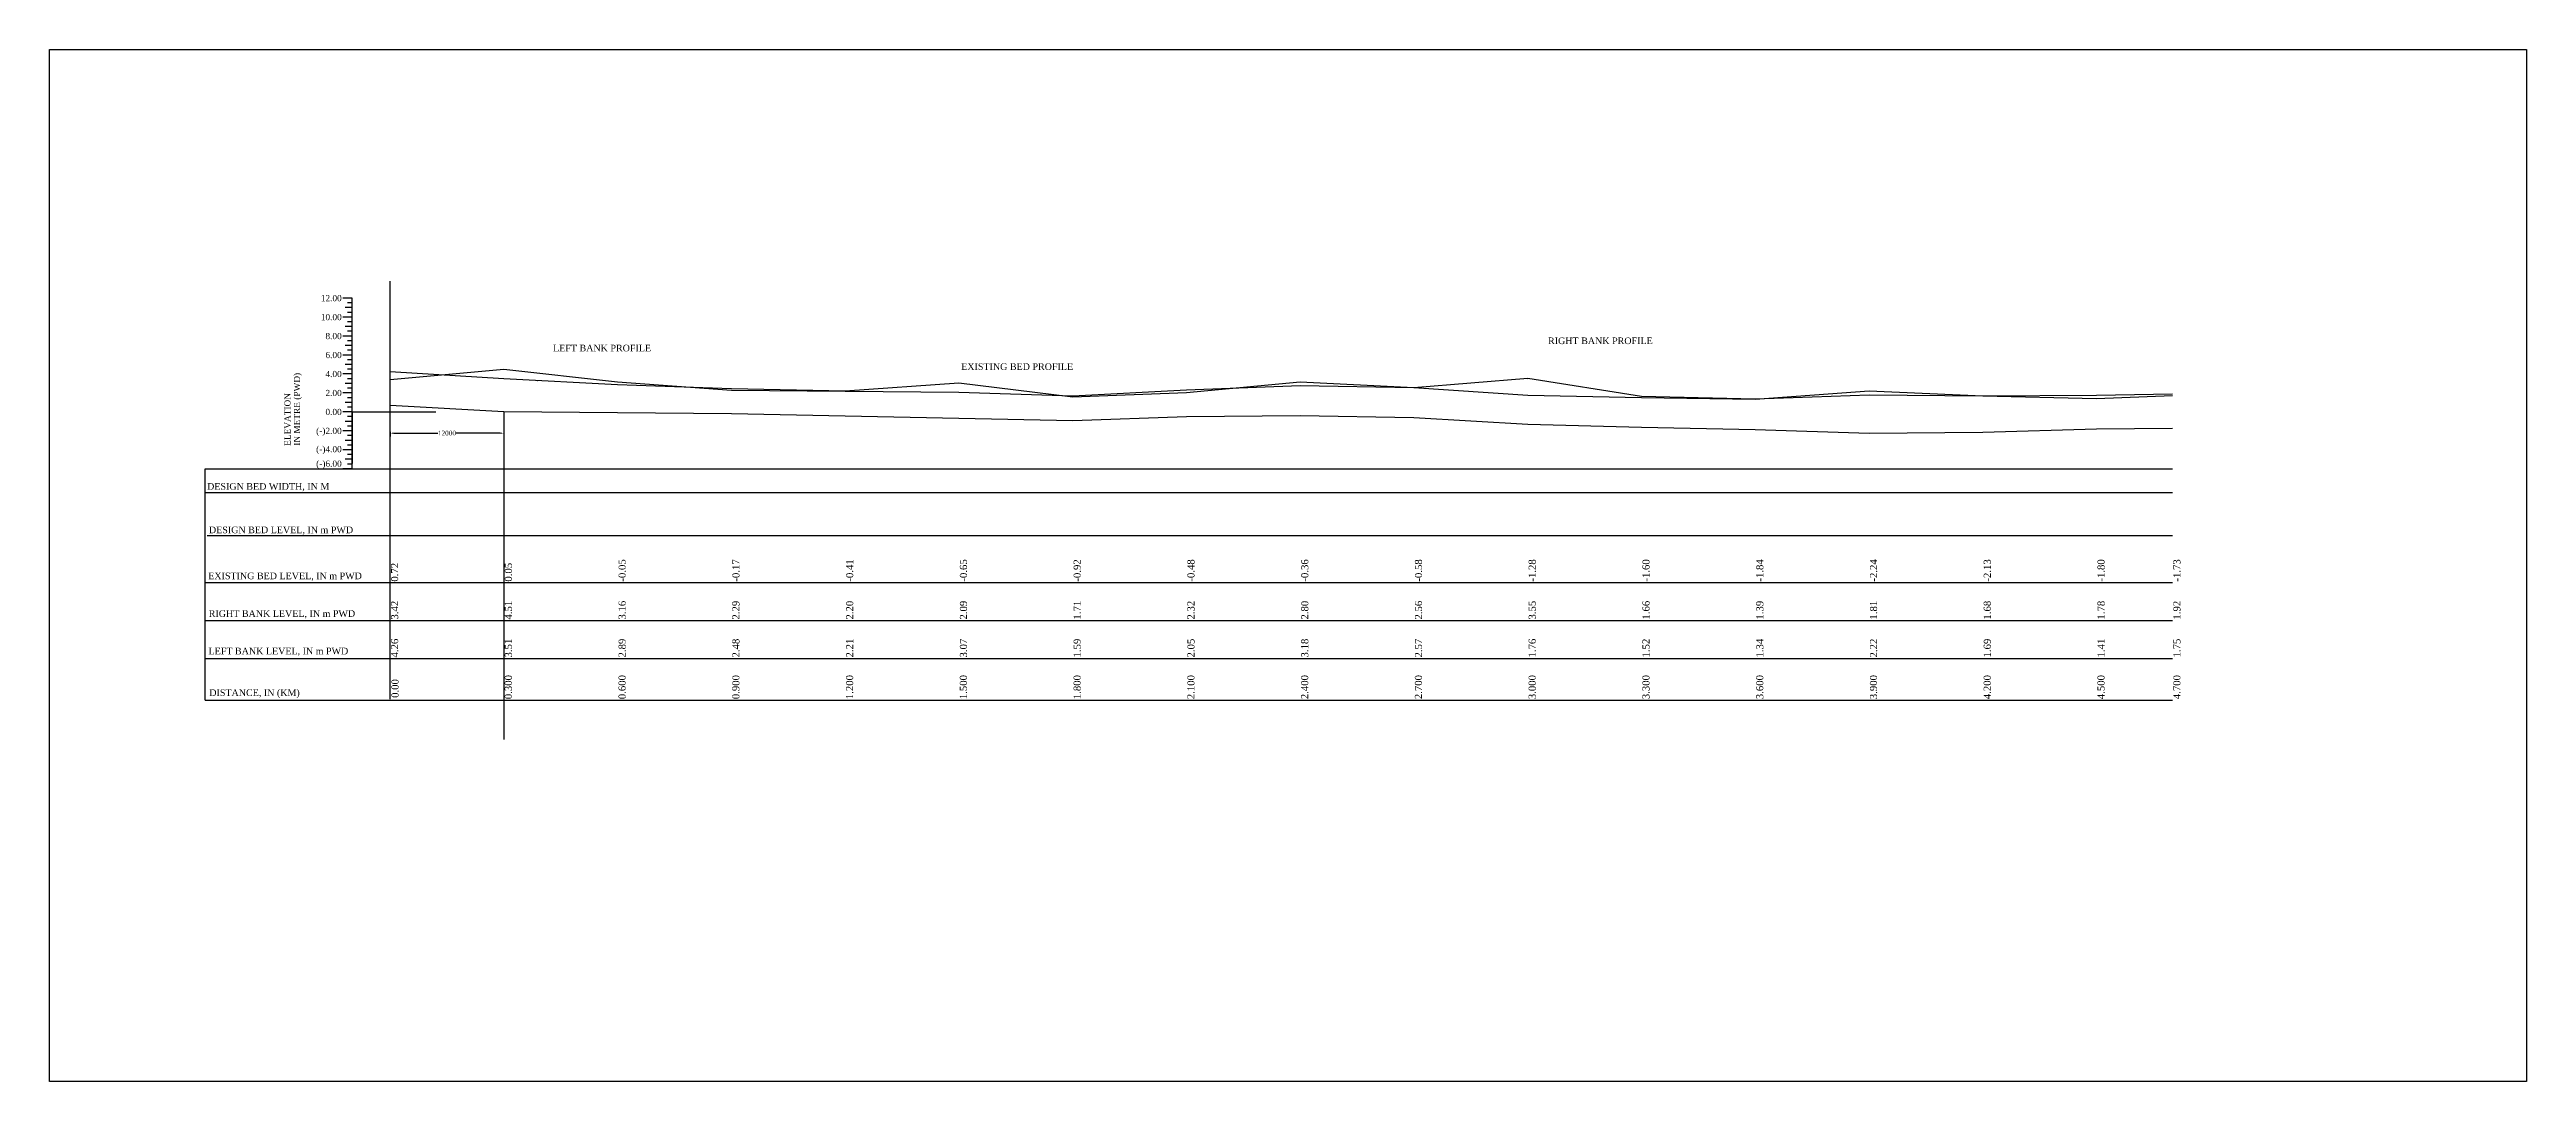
# Model space of a CAD drawing. Header units: metres. Extents: x -148477 to 168932, y -55673 to -2736.
# Drawn here: x -11582.4 to -11321.1, y -5473 to -5364.1 of the extents above; entities that cross this region are included whole.
import ezdxf
from ezdxf.enums import TextEntityAlignment as Align

# ---------------------------------------------------------------- set-up
doc = ezdxf.new("R2010")
doc.units = ezdxf.units.M
doc.styles.add('liza', font='times.ttf', dxfattribs={"height": 2})
doc.styles.get("Standard").update_dxf_attribs({"font": 'times.ttf'})
doc.dimstyles.get("Standard").update_dxf_attribs({"dimtxt": 0.5, "dimasz": 0.4075, "dimexe": 0.364, "dimexo": 0.219, "dimgap": 0.09, "dimtad": 0, "dimdec": 0, "dimlfac": 1000, "dimzin": 0, "dimdsep": 46, "dimtxsty": 'Standard', "dimcen": 0.09, "dimadec": 0, "dimazin": 0, "dimtfac": 1, "dimtdec": 0, "dimtofl": 0, "dimtmove": 0, "dimatfit": 3, "dimfxl": 1, "dimtolj": 1, "dimtzin": 0, "dimarcsym": 0})

msp = doc.modelspace()

# ---------------------------------------------------------------- texts
at = {"color": 0, "lineweight": 30}
for s, p in [('12.00', (-11551.5889, -5390.665)), ('10.00', (-11551.5889, -5392.665)), ('8.00', (-11551.5889, -5394.665)), ('6.00', (-11551.5889, -5396.665)), ('4.00', (-11551.5889, -5398.665)), ('2.00', (-11551.5889, -5400.665)), ('0.00', (-11551.5889, -5402.665)), ('(-)2.00', (-11551.5889, -5404.665)), ('(-)4.00', (-11551.5889, -5406.59)), ('(-)6.00', (-11551.5889, -5408.1244))]:
    msp.add_text(s, height=0.65, dxfattribs=at).set_placement(p, align=Align.RIGHT)
for s, p in [('ELEVATION', (-11556.9889, -5405.91)), ('IN METRE (PWD)', (-11555.9889, -5405.91))]:
    msp.add_text(s, height=0.65, rotation=90, dxfattribs=at).set_placement(p)
at = {"color": 3, "lineweight": 30, "insert": (-11529.2974, -5395.2535), "char_height": 0.7, "attachment_point": 1}
msp.add_mtext('LEFT BANK PROFILE', dxfattribs=at)
at = {"color": 6, "lineweight": 30, "insert": (-11424.3447, -5394.4892), "char_height": 0.7, "attachment_point": 1}
msp.add_mtext('RIGHT BANK PROFILE', dxfattribs=at)
at = {"color": 2, "lineweight": 30, "insert": (-11486.2474, -5397.2122), "char_height": 0.7, "attachment_point": 1}
msp.add_mtext('EXISTING BED PROFILE', dxfattribs=at)
at = {"color": 0, "lineweight": 30, "char_height": 0.7, "attachment_point": 1}
for s, insert in [('DESIGN BED WIDTH, IN M', (-11565.7911, -5409.8459)), ('DESIGN BED LEVEL, IN m PWD', (-11565.6004, -5414.4343)), ('EXISTING BED LEVEL, IN m PWD', (-11565.6712, -5419.2828)), ('RIGHT BANK LEVEL, IN m PWD', (-11565.6163, -5423.2578)), ('LEFT BANK LEVEL, IN m PWD', (-11565.6391, -5427.2075)), ('DISTANCE, IN (KM)', (-11565.5608, -5431.6006))]:
    msp.add_mtext(s, dxfattribs=dict(at, insert=insert))
at = {"color": 0, "linetype": 'Continuous', "lineweight": -3, "ltscale": 0.5, "char_height": 0.75, "width": 3.225, "attachment_point": 1, "rotation": 90, "style": 'liza'}
for s, insert in [('0.72', (-11546.3861, -5420.24)), ('0.05', (-11534.3861, -5420.24)), ('-0.05', (-11522.3861, -5420.24)), ('-0.17', (-11510.3861, -5420.24)), ('-0.41', (-11498.3861, -5420.24)), ('-0.65', (-11486.3861, -5420.24)), ('-0.92', (-11474.3861, -5420.24)), ('-0.48', (-11462.3861, -5420.24)), ('-0.36', (-11450.3861, -5420.24)), ('-0.58', (-11438.3861, -5420.24)), ('-1.28', (-11426.3861, -5420.24)), ('-1.60', (-11414.3861, -5420.24)), ('-1.84', (-11402.3861, -5420.24)), ('-2.24', (-11390.3861, -5420.24)), ('-2.13', (-11378.3861, -5420.24)), ('-1.80', (-11366.3861, -5420.24)), ('-1.73', (-11358.3861, -5420.24)), ('3.42', (-11546.3861, -5424.24)), ('4.51', (-11534.3861, -5424.24)), ('3.16', (-11522.3861, -5424.24)), ('2.29', (-11510.3861, -5424.24)), ('2.20', (-11498.3861, -5424.24)), ('2.09', (-11486.3861, -5424.24)), ('1.71', (-11474.3861, -5424.24)), ('2.32', (-11462.3861, -5424.24)), ('2.80', (-11450.3861, -5424.24)), ('2.56', (-11438.3861, -5424.24)), ('3.55', (-11426.3861, -5424.24)), ('1.66', (-11414.3861, -5424.24)), ('1.39', (-11402.3861, -5424.24)), ('1.81', (-11390.3861, -5424.24)), ('1.68', (-11378.3861, -5424.24)), ('1.78', (-11366.3861, -5424.24)), ('1.92', (-11358.3861, -5424.24)), ('4.26', (-11546.3861, -5428.24)), ('3.51', (-11534.3861, -5428.24)), ('2.89', (-11522.3861, -5428.24)), ('2.48', (-11510.3861, -5428.24)), ('2.21', (-11498.3861, -5428.24)), ('3.07', (-11486.3861, -5428.24)), ('1.59', (-11474.3861, -5428.24)), ('2.05', (-11462.3861, -5428.24)), ('3.18', (-11450.3861, -5428.24)), ('2.57', (-11438.3861, -5428.24)), ('1.76', (-11426.3861, -5428.24)), ('1.52', (-11414.3861, -5428.24)), ('1.34', (-11402.3861, -5428.24)), ('2.22', (-11390.3861, -5428.24)), ('1.69', (-11378.3861, -5428.24)), ('1.41', (-11366.3861, -5428.24)), ('1.75', (-11358.3861, -5428.24)), ('0.00', (-11546.3453, -5432.4997)), ('0.300', (-11534.3921, -5432.6388)), ('0.600', (-11522.3921, -5432.6388)), ('0.900', (-11510.3921, -5432.6388)), ('1.200', (-11498.3921, -5432.6388)), ('1.500', (-11486.3921, -5432.6388)), ('1.800', (-11474.3921, -5432.6388)), ('2.100', (-11462.3921, -5432.6388)), ('2.400', (-11450.3921, -5432.6388)), ('2.700', (-11438.3921, -5432.6388)), ('3.000', (-11426.3921, -5432.6388)), ('3.300', (-11414.3921, -5432.6388)), ('3.600', (-11402.3921, -5432.6388)), ('3.900', (-11390.3921, -5432.6388)), ('4.200', (-11378.3921, -5432.6388)), ('4.500', (-11366.3921, -5432.6388)), ('4.700', (-11358.3921, -5432.6388))]:
    msp.add_mtext(s, dxfattribs=dict(at, insert=insert))

# ---------------------------------------------------------------- blocks, each defined once
blk = doc.blocks.new('*D379')
at = {"color": 0, "lineweight": -2, "ltscale": 0.5}
for p, q in [((-11546.49, -5404.43), (-11546.49, -5404.94)), ((-11546.08, -5404.58), (-11541.44, -5404.58)), ((-11534.89, -5404.58), (-11539.53, -5404.58)), ((-11534.49, -5404.43), (-11534.49, -5404.94))]:
    blk.add_line(p, q, dxfattribs=at)
at = {"color": 0, "linetype": 'Continuous', "lineweight": -3, "ltscale": 0.5}
for points in [[(-11546.08, -5404.51), (-11546.08, -5404.65), (-11546.49, -5404.58)], [(-11534.89, -5404.51), (-11534.89, -5404.65), (-11534.49, -5404.58)]]:
    blk.add_solid(points, dxfattribs=at)
at = {"layer": 'Defpoints', "color": 0, "linetype": 'Continuous', "lineweight": -3, "ltscale": 0.5}
for p in [(-11546.49, -5402.34), (-11534.49, -5402.29), (-11534.49, -5404.58)]:
    blk.add_point(p, dxfattribs=at)
at = {"color": 0, "linetype": 'Continuous', "lineweight": -3, "ltscale": 0.5, "insert": (-11540.49, -5404.58), "char_height": 0.5, "attachment_point": 5}
blk.add_mtext('\\A1;12000', dxfattribs=at)

# ---------------------------------------------------------------- dimensions: what is measured, and where the dimension line sits
at = {"color": 0, "linetype": 'Continuous', "lineweight": -3, "ltscale": 0.5}
dim = msp.add_linear_dim(base=(-11534.4861, -5404.5786), p1=(-11546.4861, -5402.34), p2=(-11534.4861, -5402.285), dimstyle='Standard', override={"dimfxl": 0.15, "dimfxlon": 1}, dxfattribs=at)
dim.commit()
dim.dimension.update_dxf_attribs({"geometry": '*D379', "text_midpoint": (-11540.4861, -5404.5786)})

# ---------------------------------------------------------------- linework, layer by layer
at = {"color": 0, "linetype": 'Continuous', "lineweight": -3, "ltscale": 0.5}
for p, q in [((-11546.4861, -5432.64), (-11546.4861, -5388.5491)), ((-11550.4889, -5402.34), (-11541.6701, -5402.34)), ((-11534.4861, -5402.285), (-11534.4861, -5436.8717)), ((-11565.9889, -5420.34), (-11358.4838, -5420.34)), ((-11565.9889, -5424.34), (-11358.4838, -5424.34)), ((-11565.9889, -5428.34), (-11358.4838, -5428.34)), ((-11565.9889, -5432.74), (-11358.4838, -5432.74))]:
    msp.add_line(p, q, dxfattribs=at)
at = {"color": 0, "lineweight": 30}
for p, q in [((-11550.4889, -5390.34), (-11551.4889, -5390.34)), ((-11550.4889, -5392.34), (-11551.4889, -5392.34)), ((-11550.4889, -5392.34), (-11551.4889, -5392.34)), ((-11550.4889, -5392.34), (-11551.4889, -5392.34)), ((-11550.4889, -5391.34), (-11551.2389, -5391.34)), ((-11550.4889, -5390.84), (-11550.9889, -5390.84)), ((-11550.4889, -5391.84), (-11550.9889, -5391.84)), ((-11550.4889, -5408.34), (-11550.4889, -5390.34)), ((-11550.4889, -5394.34), (-11551.4889, -5394.34)), ((-11550.4889, -5394.34), (-11551.4889, -5394.34)), ((-11550.4889, -5393.34), (-11551.2389, -5393.34)), ((-11550.4889, -5392.84), (-11550.9889, -5392.84)), ((-11550.4889, -5393.84), (-11550.9889, -5393.84)), ((-11550.4889, -5394.84), (-11550.9889, -5394.84)), ((-11550.4889, -5394.84), (-11550.9889, -5394.84)), ((-11550.4889, -5396.34), (-11551.4889, -5396.34)), ((-11550.4889, -5395.34), (-11551.2389, -5395.34)), ((-11550.4889, -5395.34), (-11551.2389, -5395.34)), ((-11550.4889, -5397.34), (-11551.2389, -5397.34)), ((-11550.4889, -5395.84), (-11550.9889, -5395.84)), ((-11550.4889, -5396.84), (-11550.9889, -5396.84)), ((-11550.4889, -5397.84), (-11550.9889, -5397.84)), ((-11550.4889, -5398.34), (-11551.4889, -5398.34)), ((-11550.4889, -5400.34), (-11551.4889, -5400.34)), ((-11550.4889, -5399.34), (-11551.2389, -5399.34)), ((-11550.4889, -5398.84), (-11550.9889, -5398.84)), ((-11550.4889, -5399.84), (-11550.9889, -5399.84)), ((-11550.4889, -5402.34), (-11551.4889, -5402.34)), ((-11550.4889, -5401.34), (-11551.2389, -5401.34)), ((-11550.4889, -5400.84), (-11550.9889, -5400.84)), ((-11550.4889, -5401.84), (-11550.9889, -5401.84)), ((-11550.4889, -5402.84), (-11550.9889, -5402.84)), ((-11550.4889, -5404.34), (-11551.4889, -5404.34)), ((-11550.4889, -5403.34), (-11551.2389, -5403.34)), ((-11550.4889, -5405.34), (-11551.2389, -5405.34)), ((-11550.4889, -5403.84), (-11550.9889, -5403.84)), ((-11550.4889, -5404.84), (-11550.9889, -5404.84)), ((-11550.4889, -5406.34), (-11551.4889, -5406.34)), ((-11550.4889, -5407.34), (-11551.2389, -5407.34)), ((-11550.4889, -5405.84), (-11550.9889, -5405.84)), ((-11550.4889, -5406.84), (-11550.9889, -5406.84)), ((-11550.4889, -5407.84), (-11550.9889, -5407.84)), ((-11565.9889, -5408.34), (-11358.4838, -5408.34)), ((-11565.9889, -5410.8346), (-11358.4838, -5410.8346)), ((-11550.4889, -5408.34), (-11551.4889, -5408.34)), ((-11565.7947, -5415.3872), (-11358.4838, -5415.3872))]:
    msp.add_line(p, q, dxfattribs=at)
at = {"lineweight": 30}
for p, q in [((-11550.4889, -5402.34), (-11550.4889, -5407.77)), ((-11565.9889, -5432.74), (-11565.9889, -5408.34))]:
    msp.add_line(p, q, dxfattribs=at)
at = {"color": 0, "linetype": 'Continuous', "lineweight": -3, "ltscale": 0.5}
msp.add_lwpolyline([(-11582.4102, -5364.1214), (-11321.1383, -5364.1214), (-11321.1383, -5472.954), (-11582.4102, -5472.954)], close=True, dxfattribs=at)
at = {"color": 6, "lineweight": 30}
msp.add_lwpolyline([(-11424.4676, -5394.8285, 0, 0, 0), (-11425.6238, -5394.8348, 0, 0, 0), (-11426.2434, -5397.826, 0.2996, 0, 0), (-11426.4725, -5398.9613, 0, 0, 0)], format="xyseb", dxfattribs=at)
at = {"color": 0, "lineweight": 30}
msp.add_lwpolyline([(-11555.4889, -5406.04, 0, 0, 0), (-11555.4889, -5398.2933, 0.2767, 0, 0), (-11555.4889, -5397.74, 0, 0, 0)], format="xyseb", dxfattribs=at)
at = {"color": 6, "linetype": 'Continuous', "lineweight": -3, "ltscale": 0.5}
msp.add_lwpolyline([(-11546.4861, -5398.924), (-11534.4861, -5397.825), (-11522.4861, -5399.175), (-11510.4861, -5400.051), (-11498.4861, -5400.141), (-11486.4861, -5400.254), (-11474.4861, -5400.629), (-11462.4861, -5400.017), (-11450.4861, -5399.545), (-11438.4861, -5399.782), (-11426.4861, -5398.793), (-11414.4861, -5400.68), (-11402.4861, -5400.95), (-11390.4861, -5400.53), (-11378.4861, -5400.66), (-11366.4861, -5400.56), (-11358.4861, -5400.42)], dxfattribs=at)
at = {"color": 3, "lineweight": 30}
msp.add_lwpolyline([(-11529.3622, -5395.6296, 0, 0, 0), (-11530.0673, -5395.6293, 0, 0, 0), (-11530.6216, -5397.9789, 0.2996, 0, 0), (-11530.8984, -5399.0609, 0, 0, 0)], format="xyseb", dxfattribs=at)
at = {"color": 2, "lineweight": 30}
msp.add_lwpolyline([(-11486.379, -5397.6276, 0, 0, 0), (-11487.251, -5397.6084, 0, 0, 0), (-11488.2265, -5401.7381, 0.2996, 0, 0), (-11488.52, -5402.9873, 0, 0, 0)], format="xyseb", dxfattribs=at)
at = {"color": 3, "linetype": 'Continuous', "lineweight": -3, "ltscale": 0.5}
msp.add_lwpolyline([(-11546.4861, -5398.084), (-11534.4861, -5398.825), (-11522.4861, -5399.445), (-11510.4861, -5399.861), (-11498.4861, -5400.131), (-11486.4861, -5399.274), (-11474.4861, -5400.749), (-11462.4861, -5400.287), (-11450.4861, -5399.155), (-11438.4861, -5399.772), (-11426.4861, -5400.584), (-11414.4861, -5400.817), (-11402.4861, -5400.997), (-11390.4861, -5400.116), (-11378.4861, -5400.648), (-11366.4861, -5400.93), (-11358.4861, -5400.591)], dxfattribs=at)
at = {"color": 2, "linetype": 'Continuous', "lineweight": -3, "ltscale": 0.5}
msp.add_lwpolyline([(-11546.4861, -5401.624), (-11534.4861, -5402.285), (-11522.4861, -5402.395), (-11510.4861, -5402.511), (-11498.4861, -5402.751), (-11486.4861, -5402.994), (-11474.4861, -5403.259), (-11462.4861, -5402.817), (-11450.4861, -5402.705), (-11438.4861, -5402.922), (-11426.4861, -5403.624), (-11414.4861, -5403.94), (-11402.4861, -5404.177), (-11390.4861, -5404.58), (-11378.4861, -5404.468), (-11366.4861, -5404.137), (-11358.4861, -5404.07)], dxfattribs=at)

msp.set_redraw_order([(e.dxf.handle, doc.entitydb.next_handle()) for e in msp.query("TEXT MTEXT ATTDEF DIMENSION ARC_DIMENSION")])  # texts and dimensions are drawn at this point

doc.saveas('drawing.dxf')
